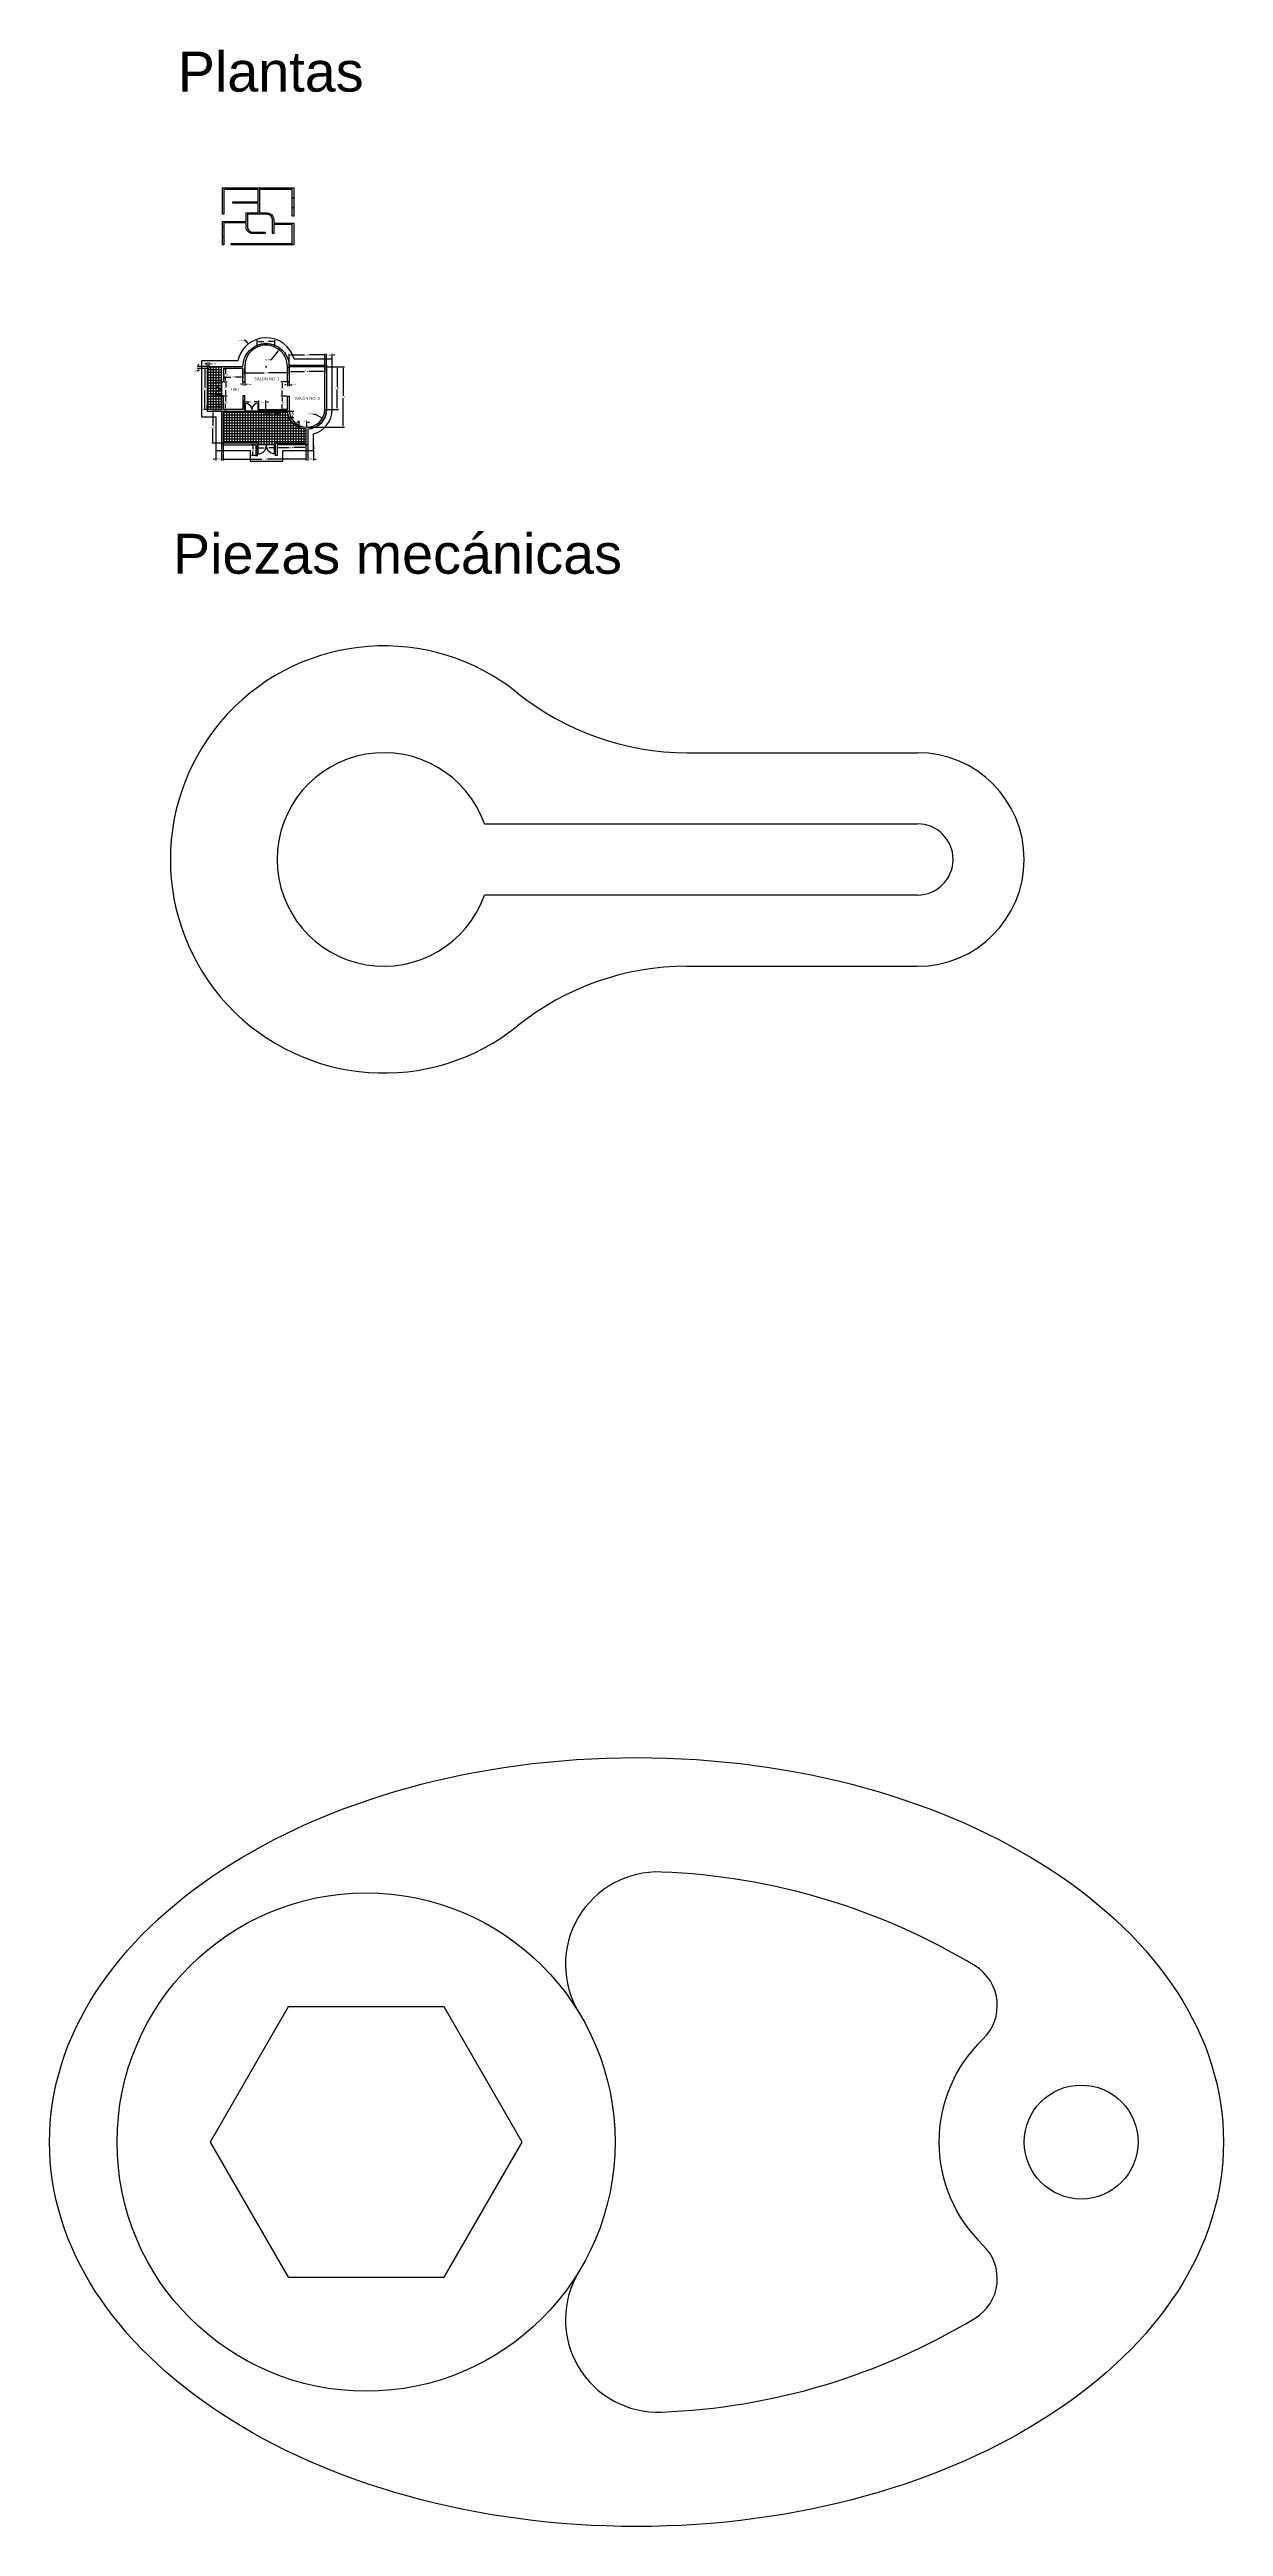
# Model space of a CAD drawing. Header units: inches. Extents: x -27 to 635, y -274 to 80.
# Drawn here: x -26.7 to 138.3, y -268.4 to 79.6 of the extents above; entities that cross this region are included whole.
import ezdxf

# ---------------------------------------------------------------- set-up
doc = ezdxf.new("R2010")
doc.units = ezdxf.units.IN
doc.header["$MEASUREMENT"] = 0
for name, color, linetype in [('ACERA', 6, 'Continuous'), ('ACOTACIONES', 1, 'Continuous'), ('PARED', 5, 'Continuous'), ('Paredes', 5, 'Continuous'), ('PUERTA', 7, 'Continuous'), ('TERRAZA', 7, 'Continuous'), ('VENTANA', 7, 'Continuous'), ('Ventanas', 4, 'Continuous')]:
    doc.layers.add(name, color=color, linetype=linetype)
doc.styles.get("Standard").update_dxf_attribs({"font": 'arial.ttf'})
doc.styles.add('texto 1', font='arial.ttf', dxfattribs={"height": 0.4})
doc.dimstyles.new('acotacion 1', dxfattribs={"dimtxt": 0.18, "dimasz": 0.18, "dimexe": 0.18, "dimexo": 0.0625, "dimgap": 0.09, "dimtad": 0, "dimtih": 1, "dimtoh": 1, "dimzin": 0, "dimdsep": 46, "dimtxsty": 'Standard', "dimcen": 0.09, "dimadec": 0, "dimazin": 0, "dimtfac": 1, "dimtofl": 0, "dimtmove": 0, "dimatfit": 3, "dimfxl": 1, "dimtolj": 1, "dimtzin": 0, "dimarcsym": 0})
pattern_1 = [(0, (-16.0101, 23.7572), (0, 0.375), []), (90, (-16.0101, 23.7572), (-0.375, 2e-17), [])]

# ---------------------------------------------------------------- blocks, each defined once
blk = doc.blocks.new('ventana tipo 1')
at = {"layer": 'Ventanas'}
blk.add_lwpolyline([(20.08, -3.63), (21.48, -3.63), (21.48, -3.83), (20.08, -3.83), (20.08, -3.63)], dxfattribs=at)
blk = doc.blocks.new('ventana1')
at = {"layer": 'VENTANA'}
blk.add_lwpolyline([(19.76, 5.01), (19.76, 5.26), (21.76, 5.26), (21.76, 5.01), (19.76, 5.01)], dxfattribs=at)
blk = doc.blocks.new('puerta1')
at = {"layer": 'PUERTA'}
blk.add_lwpolyline([(18.71, 5.09), (18.71, 5.19), (18.66, 5.19), (18.66, 6.14), (18.71, 6.14), (18.71, 5.19), (18.76, 5.19), (18.76, 5.09), (18.71, 5.09)], dxfattribs=at)
blk.add_arc((18.71, 5.19), 0.95, 90, 180, dxfattribs=at)
blk = doc.blocks.new('puerta2')
at = {"layer": 'PUERTA'}
blk.add_lwpolyline([(22.75, -0.59), (22.7, -0.59), (22.7, 0.61), (22.65, 0.61), (22.65, -0.59), (22.7, -0.59), (22.7, -0.69), (22.75, -0.69), (22.75, -0.59)], dxfattribs=at)
blk.add_arc((22.7, -0.59), 1.2, 90, 180, dxfattribs=at)
blk = doc.blocks.new('*D98')
at = {"layer": 'ACOTACIONES', "color": 0, "lineweight": -2, "transparency": 16777216}
for p, q in [((-2.18, 30.9), (-1.74, 30.9)), ((-2.18, 29.02), (-1.74, 29.02)), ((-1.92, 30.72), (-1.92, 30.14)), ((-1.92, 29.2), (-1.92, 29.78))]:
    blk.add_line(p, q, dxfattribs=at)
at = {"layer": 'ACOTACIONES', "color": 0, "transparency": 16777216}
for points in [[(-1.95, 30.72), (-1.89, 30.72), (-1.92, 30.9)], [(-1.95, 29.2), (-1.89, 29.2), (-1.92, 29.02)]]:
    blk.add_solid(points, dxfattribs=at)
at = {"layer": 'Defpoints', "color": 0, "transparency": 16777216}
for p in [(-2.25, 30.9), (-2.25, 29.02), (-1.92, 29.02)]:
    blk.add_point(p, dxfattribs=at)
at = {"layer": 'ACOTACIONES', "color": 0, "transparency": 16777216, "insert": (-1.92, 29.96), "char_height": 0.18, "attachment_point": 5}
blk.add_mtext('\\A1;1.88', dxfattribs=at)
blk = doc.blocks.new('*D99')
at = {"layer": 'ACOTACIONES', "color": 0, "lineweight": -2, "transparency": 16777216}
for p, q in [((-2.17, 32.9), (-1.73, 32.9)), ((-1.91, 32.72), (-1.91, 32.08)), ((-1.91, 31.08), (-1.91, 31.72)), ((-2.18, 30.9), (-1.73, 30.9))]:
    blk.add_line(p, q, dxfattribs=at)
at = {"layer": 'ACOTACIONES', "color": 0, "transparency": 16777216}
for points in [[(-1.94, 32.72), (-1.88, 32.72), (-1.91, 32.9)], [(-1.94, 31.08), (-1.88, 31.08), (-1.91, 30.9)]]:
    blk.add_solid(points, dxfattribs=at)
at = {"layer": 'Defpoints', "color": 0, "transparency": 16777216}
for p in [(-2.24, 32.9), (-2.25, 30.9), (-1.91, 30.9)]:
    blk.add_point(p, dxfattribs=at)
at = {"layer": 'ACOTACIONES', "color": 0, "transparency": 16777216, "insert": (-1.91, 31.9), "char_height": 0.18, "attachment_point": 5}
blk.add_mtext('\\A1;2.00', dxfattribs=at)
blk = doc.blocks.new('*D100')
at = {"layer": 'ACOTACIONES', "color": 0, "lineweight": -2, "transparency": 16777216}
for p, q in [((-2.18, 32.9), (-1.74, 32.9)), ((-2.17, 34.78), (-1.74, 34.78)), ((-1.92, 34.6), (-1.92, 34.02)), ((-1.92, 33.08), (-1.92, 33.66))]:
    blk.add_line(p, q, dxfattribs=at)
at = {"layer": 'ACOTACIONES', "color": 0, "transparency": 16777216}
for points in [[(-1.95, 34.6), (-1.89, 34.6), (-1.92, 34.78)], [(-1.95, 33.08), (-1.89, 33.08), (-1.92, 32.9)]]:
    blk.add_solid(points, dxfattribs=at)
at = {"layer": 'Defpoints', "color": 0, "transparency": 16777216}
for p in [(-2.25, 32.9), (-2.24, 34.78), (-1.92, 32.9)]:
    blk.add_point(p, dxfattribs=at)
at = {"layer": 'ACOTACIONES', "color": 0, "transparency": 16777216, "insert": (-1.92, 33.84), "char_height": 0.18, "attachment_point": 5}
blk.add_mtext('\\A1;1.88', dxfattribs=at)
blk = doc.blocks.new('*D101')
at = {"layer": 'ACOTACIONES', "color": 0, "lineweight": -2, "transparency": 16777216}
for p, q in [((-4.5, 29.08), (-4.5, 29.59)), ((-4.32, 29.41), (-3.82, 29.41)), ((-2.68, 29.41), (-3.17, 29.41)), ((-2.5, 29.08), (-2.5, 29.59))]:
    blk.add_line(p, q, dxfattribs=at)
at = {"layer": 'ACOTACIONES', "color": 0, "transparency": 16777216}
for points in [[(-4.32, 29.44), (-4.32, 29.38), (-4.5, 29.41)], [(-2.68, 29.44), (-2.68, 29.38), (-2.5, 29.41)]]:
    blk.add_solid(points, dxfattribs=at)
at = {"layer": 'Defpoints', "color": 0, "transparency": 16777216}
for p in [(-4.5, 29.41), (-4.5, 29.02), (-2.5, 29.02)]:
    blk.add_point(p, dxfattribs=at)
at = {"layer": 'ACOTACIONES', "color": 0, "transparency": 16777216, "insert": (-3.5, 29.41), "char_height": 0.18, "attachment_point": 5}
blk.add_mtext('\\A1;2.00', dxfattribs=at)
blk = doc.blocks.new('*D102')
at = {"layer": 'ACOTACIONES', "color": 0, "lineweight": -2, "transparency": 16777216}
for p, q in [((-4.56, 34.78), (-5.04, 34.78)), ((-4.86, 34.6), (-4.86, 32.08)), ((-4.86, 29.2), (-4.86, 31.72)), ((-4.56, 29.02), (-5.04, 29.02))]:
    blk.add_line(p, q, dxfattribs=at)
at = {"layer": 'ACOTACIONES', "color": 0, "transparency": 16777216}
for points in [[(-4.89, 34.6), (-4.83, 34.6), (-4.86, 34.78)], [(-4.89, 29.2), (-4.83, 29.2), (-4.86, 29.02)]]:
    blk.add_solid(points, dxfattribs=at)
at = {"layer": 'Defpoints', "color": 0, "transparency": 16777216}
for p in [(-4.5, 34.78), (-4.86, 29.02), (-4.5, 29.02)]:
    blk.add_point(p, dxfattribs=at)
at = {"layer": 'ACOTACIONES', "color": 0, "transparency": 16777216, "insert": (-4.86, 31.9), "char_height": 0.18, "attachment_point": 5}
blk.add_mtext('\\A1;5.76', dxfattribs=at)
blk = doc.blocks.new('*D103')
at = {"layer": 'ACOTACIONES', "color": 0, "lineweight": -2, "transparency": 16777216}
for p, q in [((-4.56, 35.03), (-5.91, 35.03)), ((-5.73, 35.21), (-5.73, 35.39)), ((-4.56, 34.78), (-5.91, 34.78)), ((-5.73, 34.42), (-5.91, 34.42)), ((-5.73, 34.6), (-5.73, 34.42))]:
    blk.add_line(p, q, dxfattribs=at)
at = {"layer": 'ACOTACIONES', "color": 0, "transparency": 16777216}
for points in [[(-5.76, 35.21), (-5.7, 35.21), (-5.73, 35.03)], [(-5.76, 34.6), (-5.7, 34.6), (-5.73, 34.78)]]:
    blk.add_solid(points, dxfattribs=at)
at = {"layer": 'Defpoints', "color": 0, "transparency": 16777216}
for p in [(-4.5, 35.03), (-5.73, 34.78), (-4.5, 34.78)]:
    blk.add_point(p, dxfattribs=at)
at = {"layer": 'ACOTACIONES', "color": 0, "transparency": 16777216, "insert": (-6.23, 34.42), "char_height": 0.18, "attachment_point": 5}
blk.add_mtext('\\A1;0.25', dxfattribs=at)
blk = doc.blocks.new('*D104')
at = {"layer": 'ACOTACIONES', "color": 0, "lineweight": -2, "transparency": 16777216}
for p, q in [((-4.68, 35.43), (-4.86, 35.43)), ((-4.5, 35.09), (-4.5, 35.61)), ((-4.25, 35.09), (-4.25, 35.61)), ((-4.07, 35.43), (-3.89, 35.43))]:
    blk.add_line(p, q, dxfattribs=at)
at = {"layer": 'ACOTACIONES', "color": 0, "transparency": 16777216}
for points in [[(-4.68, 35.46), (-4.68, 35.4), (-4.5, 35.43)], [(-4.07, 35.46), (-4.07, 35.4), (-4.25, 35.43)]]:
    blk.add_solid(points, dxfattribs=at)
at = {"layer": 'Defpoints', "color": 0, "transparency": 16777216}
for p in [(-4.5, 35.03), (-4.25, 35.43), (-4.25, 35.03)]:
    blk.add_point(p, dxfattribs=at)
at = {"layer": 'ACOTACIONES', "color": 0, "transparency": 16777216, "insert": (-3.56, 35.43), "char_height": 0.18, "attachment_point": 5}
blk.add_mtext('\\A1;0.25', dxfattribs=at)
blk = doc.blocks.new('*D105')
at = {"layer": 'ACOTACIONES', "color": 0, "lineweight": -2, "transparency": 16777216}
for p, q in [((0.33, 32.54), (0.15, 32.54)), ((0.51, 32.84), (0.51, 32.36)), ((0.76, 32.84), (0.76, 32.36)), ((0.94, 32.54), (1.12, 32.54))]:
    blk.add_line(p, q, dxfattribs=at)
at = {"layer": 'ACOTACIONES', "color": 0, "transparency": 16777216}
for points in [[(0.33, 32.57), (0.33, 32.51), (0.51, 32.54)], [(0.94, 32.57), (0.94, 32.51), (0.76, 32.54)]]:
    blk.add_solid(points, dxfattribs=at)
at = {"layer": 'Defpoints', "color": 0, "transparency": 16777216}
for p in [(0.51, 32.9), (0.76, 32.9), (0.76, 32.54)]:
    blk.add_point(p, dxfattribs=at)
at = {"layer": 'ACOTACIONES', "color": 0, "transparency": 16777216, "insert": (1.45, 32.54), "char_height": 0.18, "attachment_point": 5}
blk.add_mtext('\\A1;0.25', dxfattribs=at)
blk = doc.blocks.new('*D106')
at = {"layer": 'ACOTACIONES', "color": 0, "lineweight": -2, "transparency": 16777216}
for p, q in [((0.75, 29.08), (0.75, 30.25)), ((0.93, 30.07), (1.43, 30.07)), ((2.57, 30.07), (2.08, 30.07)), ((2.75, 29.08), (2.75, 30.25))]:
    blk.add_line(p, q, dxfattribs=at)
at = {"layer": 'ACOTACIONES', "color": 0, "transparency": 16777216}
for points in [[(0.93, 30.1), (0.93, 30.04), (0.75, 30.07)], [(2.57, 30.1), (2.57, 30.04), (2.75, 30.07)]]:
    blk.add_solid(points, dxfattribs=at)
at = {"layer": 'Defpoints', "color": 0, "transparency": 16777216}
for p in [(0.75, 30.07), (0.75, 29.02), (2.75, 29.02)]:
    blk.add_point(p, dxfattribs=at)
at = {"layer": 'ACOTACIONES', "color": 0, "transparency": 16777216, "insert": (1.75, 30.07), "char_height": 0.18, "attachment_point": 5}
blk.add_mtext('\\A1;2.00', dxfattribs=at)
blk = doc.blocks.new('*D107')
at = {"layer": 'ACOTACIONES', "color": 0, "lineweight": -2, "transparency": 16777216}
for p, q in [((2.57, 30.07), (2.39, 30.07)), ((2.75, 29.08), (2.75, 30.25)), ((3.75, 29.08), (3.75, 30.25)), ((3.93, 30.07), (4.11, 30.07))]:
    blk.add_line(p, q, dxfattribs=at)
at = {"layer": 'ACOTACIONES', "color": 0, "transparency": 16777216}
for points in [[(2.57, 30.1), (2.57, 30.04), (2.75, 30.07)], [(3.93, 30.1), (3.93, 30.04), (3.75, 30.07)]]:
    blk.add_solid(points, dxfattribs=at)
at = {"layer": 'Defpoints', "color": 0, "transparency": 16777216}
for p in [(2.75, 30.07), (2.75, 29.02), (3.75, 29.02)]:
    blk.add_point(p, dxfattribs=at)
at = {"layer": 'ACOTACIONES', "color": 0, "transparency": 16777216, "insert": (3.25, 30.07), "char_height": 0.18, "attachment_point": 5}
blk.add_mtext('\\A1;1.00', dxfattribs=at)
blk = doc.blocks.new('*D108')
at = {"layer": 'ACOTACIONES', "color": 0, "lineweight": -2, "transparency": 16777216}
for p, q in [((6.69, 30.87), (5.84, 30.87)), ((6.69, 29.02), (5.84, 29.02)), ((6.02, 30.69), (6.02, 30.13)), ((6.02, 29.2), (6.02, 29.76))]:
    blk.add_line(p, q, dxfattribs=at)
at = {"layer": 'ACOTACIONES', "color": 0, "transparency": 16777216}
for points in [[(5.99, 30.69), (6.05, 30.69), (6.02, 30.87)], [(5.99, 29.2), (6.05, 29.2), (6.02, 29.02)]]:
    blk.add_solid(points, dxfattribs=at)
at = {"layer": 'Defpoints', "color": 0, "transparency": 16777216}
for p in [(6.02, 30.87), (6.75, 30.87), (6.75, 29.02)]:
    blk.add_point(p, dxfattribs=at)
at = {"layer": 'ACOTACIONES', "color": 0, "transparency": 16777216, "insert": (6.02, 29.95), "char_height": 0.18, "attachment_point": 5}
blk.add_mtext('\\A1;1.85', dxfattribs=at)
blk = doc.blocks.new('*D109')
at = {"layer": 'ACOTACIONES', "color": 0, "lineweight": -2, "transparency": 16777216}
for p, q in [((6.69, 32.87), (5.83, 32.87)), ((6.01, 32.69), (6.01, 32.05)), ((6.01, 31.05), (6.01, 31.69)), ((6.69, 30.87), (5.83, 30.87))]:
    blk.add_line(p, q, dxfattribs=at)
at = {"layer": 'ACOTACIONES', "color": 0, "transparency": 16777216}
for points in [[(5.98, 32.69), (6.04, 32.69), (6.01, 32.87)], [(5.98, 31.05), (6.04, 31.05), (6.01, 30.87)]]:
    blk.add_solid(points, dxfattribs=at)
at = {"layer": 'Defpoints', "color": 0, "transparency": 16777216}
for p in [(6.01, 32.87), (6.75, 32.87), (6.75, 30.87)]:
    blk.add_point(p, dxfattribs=at)
at = {"layer": 'ACOTACIONES', "color": 0, "transparency": 16777216, "insert": (6.01, 31.87), "char_height": 0.18, "attachment_point": 5}
blk.add_mtext('\\A1;2.00', dxfattribs=at)
blk = doc.blocks.new('*D110')
at = {"layer": 'ACOTACIONES', "color": 0, "lineweight": -2, "transparency": 16777216}
for p, q in [((6.57, 32.47), (6.39, 32.47)), ((6.75, 32.81), (6.75, 32.29)), ((7, 32.81), (7, 32.29)), ((7.18, 32.47), (7.36, 32.47))]:
    blk.add_line(p, q, dxfattribs=at)
at = {"layer": 'ACOTACIONES', "color": 0, "transparency": 16777216}
for points in [[(6.57, 32.5), (6.57, 32.44), (6.75, 32.47)], [(7.18, 32.5), (7.18, 32.44), (7, 32.47)]]:
    blk.add_solid(points, dxfattribs=at)
at = {"layer": 'Defpoints', "color": 0, "transparency": 16777216}
for p in [(6.75, 32.87), (7, 32.87), (7, 32.47)]:
    blk.add_point(p, dxfattribs=at)
at = {"layer": 'ACOTACIONES', "color": 0, "transparency": 16777216, "insert": (7.69, 32.47), "char_height": 0.18, "attachment_point": 5}
blk.add_mtext('\\A1;0.25', dxfattribs=at)
blk = doc.blocks.new('*D111')
at = {"layer": 'ACOTACIONES', "color": 0, "lineweight": -2, "transparency": 16777216}
for p, q in [((0.75, 34.97), (0.75, 33.96)), ((6.75, 34.97), (6.75, 33.96)), ((0.93, 34.14), (3.43, 34.14)), ((6.57, 34.14), (4.08, 34.14))]:
    blk.add_line(p, q, dxfattribs=at)
at = {"layer": 'ACOTACIONES', "color": 0, "transparency": 16777216}
for points in [[(0.93, 34.17), (0.93, 34.11), (0.75, 34.14)], [(6.57, 34.17), (6.57, 34.11), (6.75, 34.14)]]:
    blk.add_solid(points, dxfattribs=at)
at = {"layer": 'Defpoints', "color": 0, "transparency": 16777216}
for p in [(0.75, 35.03), (6.75, 35.03), (0.75, 34.14)]:
    blk.add_point(p, dxfattribs=at)
at = {"layer": 'ACOTACIONES', "color": 0, "transparency": 16777216, "insert": (3.75, 34.14), "char_height": 0.18, "attachment_point": 5}
blk.add_mtext('\\A1;6.00', dxfattribs=at)
blk = doc.blocks.new('*D112')
at = {"layer": 'ACOTACIONES', "color": 0, "lineweight": -2, "transparency": 16777216}
for p, q in [((7, 34.94), (7, 34.17)), ((12, 34.94), (12, 34.17)), ((7.18, 34.35), (9.18, 34.35)), ((11.82, 34.35), (9.83, 34.35))]:
    blk.add_line(p, q, dxfattribs=at)
at = {"layer": 'ACOTACIONES', "color": 0, "transparency": 16777216}
for points in [[(7.18, 34.38), (7.18, 34.32), (7, 34.35)], [(11.82, 34.38), (11.82, 34.32), (12, 34.35)]]:
    blk.add_solid(points, dxfattribs=at)
at = {"layer": 'Defpoints', "color": 0, "transparency": 16777216}
for p in [(7, 35), (12, 35), (12, 34.35)]:
    blk.add_point(p, dxfattribs=at)
at = {"layer": 'ACOTACIONES', "color": 0, "transparency": 16777216, "insert": (9.5, 34.35), "char_height": 0.18, "attachment_point": 5}
blk.add_mtext('\\A1;5.00', dxfattribs=at)
blk = doc.blocks.new('*D113')
at = {"layer": 'ACOTACIONES', "color": 0, "lineweight": -2, "transparency": 16777216}
for p, q in [((7, 34.84), (7, 36.84)), ((7.18, 36.66), (9.18, 36.66)), ((11.82, 36.66), (9.83, 36.66)), ((12, 35.06), (12, 36.84))]:
    blk.add_line(p, q, dxfattribs=at)
at = {"layer": 'ACOTACIONES', "color": 0, "transparency": 16777216}
for points in [[(7.18, 36.69), (7.18, 36.63), (7, 36.66)], [(11.82, 36.69), (11.82, 36.63), (12, 36.66)]]:
    blk.add_solid(points, dxfattribs=at)
at = {"layer": 'Defpoints', "color": 0, "transparency": 16777216}
for p in [(7, 36.66), (12, 35), (7, 34.78)]:
    blk.add_point(p, dxfattribs=at)
at = {"layer": 'ACOTACIONES', "color": 0, "transparency": 16777216, "insert": (9.5, 36.66), "char_height": 0.18, "attachment_point": 5}
blk.add_mtext('\\A1;5.00', dxfattribs=at)
blk = doc.blocks.new('*D114')
at = {"layer": 'ACOTACIONES', "color": 0, "lineweight": -2, "transparency": 16777216}
for p, q in [((12.07, 36.66), (11.89, 36.66)), ((12.25, 35.31), (12.25, 36.84)), ((13.05, 35.31), (13.05, 36.84)), ((13.23, 36.66), (13.41, 36.66))]:
    blk.add_line(p, q, dxfattribs=at)
at = {"layer": 'ACOTACIONES', "color": 0, "transparency": 16777216}
for points in [[(12.07, 36.69), (12.07, 36.63), (12.25, 36.66)], [(13.23, 36.69), (13.23, 36.63), (13.05, 36.66)]]:
    blk.add_solid(points, dxfattribs=at)
at = {"layer": 'Defpoints', "color": 0, "transparency": 16777216}
for p in [(12.25, 35.25), (13.05, 36.66), (13.05, 35.25)]:
    blk.add_point(p, dxfattribs=at)
at = {"layer": 'ACOTACIONES', "color": 0, "transparency": 16777216, "insert": (12.65, 36.66), "char_height": 0.18, "attachment_point": 5}
blk.add_mtext('\\A1;0.80', dxfattribs=at)
blk = doc.blocks.new('*D115')
at = {"layer": 'ACOTACIONES', "color": 0, "lineweight": -2, "transparency": 16777216}
for p, q in [((12.07, 35), (13.95, 35)), ((13.77, 34.82), (13.77, 32.18)), ((13.77, 29.18), (13.77, 31.82)), ((12.07, 29), (13.95, 29))]:
    blk.add_line(p, q, dxfattribs=at)
at = {"layer": 'ACOTACIONES', "color": 0, "transparency": 16777216}
for points in [[(13.74, 34.82), (13.8, 34.82), (13.77, 35)], [(13.74, 29.18), (13.8, 29.18), (13.77, 29)]]:
    blk.add_solid(points, dxfattribs=at)
at = {"layer": 'Defpoints', "color": 0, "transparency": 16777216}
for p in [(12, 35), (12, 29), (13.77, 29)]:
    blk.add_point(p, dxfattribs=at)
at = {"layer": 'ACOTACIONES', "color": 0, "transparency": 16777216, "insert": (13.77, 32), "char_height": 0.18, "attachment_point": 5}
blk.add_mtext('\\A1;6.00', dxfattribs=at)
blk = doc.blocks.new('*D116')
at = {"layer": 'ACOTACIONES', "color": 0, "lineweight": -2, "transparency": 16777216}
for p, q in [((12.07, 35), (14.79, 35)), ((14.61, 34.82), (14.61, 30.94)), ((14.61, 26.69), (14.61, 30.57)), ((9.57, 26.51), (14.79, 26.51))]:
    blk.add_line(p, q, dxfattribs=at)
at = {"layer": 'ACOTACIONES', "color": 0, "transparency": 16777216}
for points in [[(14.58, 34.82), (14.64, 34.82), (14.61, 35)], [(14.58, 26.69), (14.64, 26.69), (14.61, 26.51)]]:
    blk.add_solid(points, dxfattribs=at)
at = {"layer": 'Defpoints', "color": 0, "transparency": 16777216}
for p in [(12, 35), (9.5, 26.51), (14.61, 26.51)]:
    blk.add_point(p, dxfattribs=at)
at = {"layer": 'ACOTACIONES', "color": 0, "transparency": 16777216, "insert": (14.61, 30.75), "char_height": 0.18, "attachment_point": 5}
blk.add_mtext('\\A1;8.49', dxfattribs=at)
blk = doc.blocks.new('*D117')
at = {"layer": 'ACOTACIONES', "color": 0, "lineweight": -2, "transparency": 16777216}
for p, q in [((8.25, 27.23), (8.07, 27.23)), ((8.43, 26.54), (8.43, 27.41)), ((9.5, 26.57), (9.5, 27.41)), ((9.68, 27.23), (9.86, 27.23))]:
    blk.add_line(p, q, dxfattribs=at)
at = {"layer": 'ACOTACIONES', "color": 0, "transparency": 16777216}
for points in [[(8.25, 27.26), (8.25, 27.2), (8.43, 27.23)], [(9.68, 27.26), (9.68, 27.2), (9.5, 27.23)]]:
    blk.add_solid(points, dxfattribs=at)
at = {"layer": 'Defpoints', "color": 0, "transparency": 16777216}
for p in [(8.43, 26.48), (9.5, 27.23), (9.5, 26.51)]:
    blk.add_point(p, dxfattribs=at)
at = {"layer": 'ACOTACIONES', "color": 0, "transparency": 16777216, "insert": (8.97, 27.23), "char_height": 0.18, "attachment_point": 5}
blk.add_mtext('\\A1;1.07', dxfattribs=at)
blk = doc.blocks.new('*D118')
at = {"layer": 'ACOTACIONES', "color": 0, "lineweight": -2, "transparency": 16777216}
for p, q in [((6.83, 28.77), (7.66, 28.77)), ((7.07, 27.86), (7.66, 27.86)), ((7.48, 28.59), (7.48, 28.5)), ((7.48, 28.04), (7.48, 28.13))]:
    blk.add_line(p, q, dxfattribs=at)
at = {"layer": 'ACOTACIONES', "color": 0, "transparency": 16777216}
for points in [[(7.45, 28.59), (7.51, 28.59), (7.48, 28.77)], [(7.45, 28.04), (7.51, 28.04), (7.48, 27.86)]]:
    blk.add_solid(points, dxfattribs=at)
at = {"layer": 'Defpoints', "color": 0, "transparency": 16777216}
for p in [(6.76, 28.77), (7.01, 27.86), (7.48, 27.86)]:
    blk.add_point(p, dxfattribs=at)
at = {"layer": 'ACOTACIONES', "color": 0, "transparency": 16777216, "insert": (7.48, 28.32), "char_height": 0.18, "attachment_point": 5}
blk.add_mtext('\\A1;0.91', dxfattribs=at)
blk = doc.blocks.new('*D119')
at = {"layer": 'ACOTACIONES', "color": 0, "lineweight": -2, "transparency": 16777216}
for p, q in [((9.44, 22.04), (9.26, 22.04)), ((9.62, 23.96), (9.62, 21.86)), ((10.42, 23.96), (10.42, 21.86)), ((10.6, 22.04), (10.78, 22.04))]:
    blk.add_line(p, q, dxfattribs=at)
at = {"layer": 'ACOTACIONES', "color": 0, "transparency": 16777216}
for points in [[(9.44, 22.07), (9.44, 22.01), (9.62, 22.04)], [(10.6, 22.07), (10.6, 22.01), (10.42, 22.04)]]:
    blk.add_solid(points, dxfattribs=at)
at = {"layer": 'Defpoints', "color": 0, "transparency": 16777216}
for p in [(9.62, 24.02), (10.42, 24.02), (10.42, 22.04)]:
    blk.add_point(p, dxfattribs=at)
at = {"layer": 'ACOTACIONES', "color": 0, "transparency": 16777216, "insert": (10.02, 22.04), "char_height": 0.18, "attachment_point": 5}
blk.add_mtext('\\A1;0.80', dxfattribs=at)
blk = doc.blocks.new('*D120')
at = {"layer": 'ACOTACIONES', "color": 0, "lineweight": -2, "transparency": 16777216}
for p, q in [((-2.25, 24.21), (-2.25, 21.86)), ((-2.07, 22.04), (3.18, 22.04)), ((9.19, 22.04), (3.95, 22.04)), ((9.37, 24.21), (9.37, 21.86))]:
    blk.add_line(p, q, dxfattribs=at)
at = {"layer": 'ACOTACIONES', "color": 0, "transparency": 16777216}
for points in [[(-2.07, 22.07), (-2.07, 22.01), (-2.25, 22.04)], [(9.19, 22.07), (9.19, 22.01), (9.37, 22.04)]]:
    blk.add_solid(points, dxfattribs=at)
at = {"layer": 'Defpoints', "color": 0, "transparency": 16777216}
for p in [(-2.25, 24.27), (9.37, 24.27), (9.37, 22.04)]:
    blk.add_point(p, dxfattribs=at)
at = {"layer": 'ACOTACIONES', "color": 0, "transparency": 16777216, "insert": (3.56, 22.04), "char_height": 0.18, "attachment_point": 5}
blk.add_mtext('\\A1;11.62', dxfattribs=at)
blk = doc.blocks.new('*D121')
at = {"layer": 'ACOTACIONES', "color": 0, "lineweight": -2, "transparency": 16777216}
for p, q in [((-3.48, 22.04), (-3.66, 22.04)), ((-3.3, 23.96), (-3.3, 21.86)), ((-2.5, 23.96), (-2.5, 21.86)), ((-2.32, 22.04), (-2.14, 22.04))]:
    blk.add_line(p, q, dxfattribs=at)
at = {"layer": 'ACOTACIONES', "color": 0, "transparency": 16777216}
for points in [[(-3.48, 22.07), (-3.48, 22.01), (-3.3, 22.04)], [(-2.32, 22.07), (-2.32, 22.01), (-2.5, 22.04)]]:
    blk.add_solid(points, dxfattribs=at)
at = {"layer": 'Defpoints', "color": 0, "transparency": 16777216}
for p in [(-3.3, 24.02), (-3.3, 22.04), (-2.5, 24.02)]:
    blk.add_point(p, dxfattribs=at)
at = {"layer": 'ACOTACIONES', "color": 0, "transparency": 16777216, "insert": (-2.9, 22.04), "char_height": 0.18, "attachment_point": 5}
blk.add_mtext('\\A1;0.80', dxfattribs=at)
blk = doc.blocks.new('*D88')
at = {"layer": 'ACOTACIONES', "color": 0, "lineweight": -2, "transparency": 16777216}
for p, q in [((-2.31, 28.77), (-3.88, 28.77)), ((-3.7, 28.59), (-3.7, 26.7)), ((-3.7, 24.45), (-3.7, 26.34)), ((-2.31, 24.27), (-3.88, 24.27))]:
    blk.add_line(p, q, dxfattribs=at)
at = {"layer": 'ACOTACIONES', "color": 0, "transparency": 16777216}
for points in [[(-3.73, 28.59), (-3.67, 28.59), (-3.7, 28.77)], [(-3.73, 24.45), (-3.67, 24.45), (-3.7, 24.27)]]:
    blk.add_solid(points, dxfattribs=at)
at = {"layer": 'Defpoints', "color": 0, "transparency": 16777216}
for p in [(-3.7, 28.77), (-2.25, 28.77), (-2.25, 24.27)]:
    blk.add_point(p, dxfattribs=at)
at = {"layer": 'ACOTACIONES', "color": 0, "transparency": 16777216, "insert": (-3.7, 26.52), "char_height": 0.18, "attachment_point": 5}
blk.add_mtext('\\A1;4.50', dxfattribs=at)
blk = doc.blocks.new('*D89')
at = {"layer": 'ACOTACIONES', "color": 0, "lineweight": -2, "transparency": 16777216}
for p, q in [((2.5, 38.09), (2.5, 38.72)), ((2.68, 38.54), (3.43, 38.54)), ((4.82, 38.54), (4.08, 38.54)), ((5, 38.09), (5, 38.72))]:
    blk.add_line(p, q, dxfattribs=at)
at = {"layer": 'ACOTACIONES', "color": 0, "transparency": 16777216}
for points in [[(2.68, 38.57), (2.68, 38.51), (2.5, 38.54)], [(4.82, 38.57), (4.82, 38.51), (5, 38.54)]]:
    blk.add_solid(points, dxfattribs=at)
at = {"layer": 'Defpoints', "color": 0, "transparency": 16777216}
for p in [(5, 38.54), (2.5, 38.03), (5, 38.03)]:
    blk.add_point(p, dxfattribs=at)
at = {"layer": 'ACOTACIONES', "color": 0, "transparency": 16777216, "insert": (3.75, 38.54), "char_height": 0.18, "attachment_point": 5}
blk.add_mtext('\\A1;2.50', dxfattribs=at)
blk = doc.blocks.new('*D90')
at = {"layer": 'ACOTACIONES', "color": 0, "lineweight": -2, "transparency": 16777216}
for p, q in [((3.75, 28.71), (3.75, 28.22)), ((3.93, 28.4), (4.43, 28.4)), ((5.57, 28.4), (5.08, 28.4)), ((5.75, 28.71), (5.75, 28.22))]:
    blk.add_line(p, q, dxfattribs=at)
at = {"layer": 'ACOTACIONES', "color": 0, "transparency": 16777216}
for points in [[(3.93, 28.43), (3.93, 28.37), (3.75, 28.4)], [(5.57, 28.43), (5.57, 28.37), (5.75, 28.4)]]:
    blk.add_solid(points, dxfattribs=at)
at = {"layer": 'Defpoints', "color": 0, "transparency": 16777216}
for p in [(3.75, 28.77), (5.75, 28.77), (5.75, 28.4)]:
    blk.add_point(p, dxfattribs=at)
at = {"layer": 'ACOTACIONES', "color": 0, "transparency": 16777216, "insert": (4.75, 28.4), "char_height": 0.18, "attachment_point": 5}
blk.add_mtext('\\A1;2.00', dxfattribs=at)
blk = doc.blocks.new('*D91')
at = {"layer": 'ACOTACIONES', "color": 0, "lineweight": -2, "transparency": 16777216}
for p, q in [((4.35, 36.01), (4.53, 36.01)), ((4.53, 36.01), (5.5, 37.25))]:
    blk.add_line(p, q, dxfattribs=at)
at = {"layer": 'ACOTACIONES', "color": 0, "transparency": 16777216}
blk.add_solid([(5.47, 37.27), (5.52, 37.23), (5.61, 37.39)], dxfattribs=at)
at = {"layer": 'Defpoints', "color": 0, "transparency": 16777216}
for p in [(3.75, 35.03), (5.61, 37.39)]:
    blk.add_point(p, dxfattribs=at)
at = {"layer": 'ACOTACIONES', "color": 0, "transparency": 16777216, "insert": (3.94, 36.01), "char_height": 0.18, "attachment_point": 5}
blk.add_mtext('\\A1;R3.00', dxfattribs=at)
blk = doc.blocks.new('*D92')
at = {"layer": 'ACOTACIONES', "color": 0, "lineweight": -2, "transparency": 16777216}
for p, q in [((10.48, 28.36), (10.66, 28.36)), ((10.66, 28.36), (11.52, 27.87))]:
    blk.add_line(p, q, dxfattribs=at)
at = {"layer": 'ACOTACIONES', "color": 0, "transparency": 16777216}
blk.add_solid([(11.54, 27.89), (11.51, 27.84), (11.68, 27.78)], dxfattribs=at)
at = {"layer": 'Defpoints', "color": 0, "transparency": 16777216}
for p in [(9.5, 29.01), (11.68, 27.78)]:
    blk.add_point(p, dxfattribs=at)
at = {"layer": 'ACOTACIONES', "color": 0, "transparency": 16777216, "insert": (10.07, 28.36), "char_height": 0.18, "attachment_point": 5}
blk.add_mtext('\\A1;R2.50', dxfattribs=at)
blk = doc.blocks.new('*D93')
at = {"layer": 'ACOTACIONES', "color": 0, "lineweight": -2, "transparency": 16777216}
for p, q in [((0.66, 38.72), (0.84, 38.72)), ((0.84, 38.72), (1.14, 38.34)), ((3.69, 35), (3.87, 35)), ((3.78, 34.91), (3.78, 35.09))]:
    blk.add_line(p, q, dxfattribs=at)
at = {"layer": 'ACOTACIONES', "color": 0, "transparency": 16777216}
blk.add_solid([(1.16, 38.36), (1.12, 38.33), (1.25, 38.2)], dxfattribs=at)
at = {"layer": 'Defpoints', "color": 0, "transparency": 16777216}
for p in [(1.25, 38.2), (3.78, 35)]:
    blk.add_point(p, dxfattribs=at)
at = {"layer": 'ACOTACIONES', "color": 0, "transparency": 16777216, "insert": (0.25, 38.72), "char_height": 0.18, "attachment_point": 5}
blk.add_mtext('\\A1;R4.08', dxfattribs=at)
blk = doc.blocks.new('*D94')
at = {"layer": 'ACOTACIONES', "color": 0, "lineweight": -2, "transparency": 16777216}
for p, q in [((-2.24, 34.72), (-2.24, 33.38)), ((-2.06, 33.56), (-1.19, 33.56)), ((0.33, 33.56), (-0.54, 33.56)), ((0.51, 34.72), (0.51, 33.38))]:
    blk.add_line(p, q, dxfattribs=at)
at = {"layer": 'ACOTACIONES', "color": 0, "transparency": 16777216}
for points in [[(-2.06, 33.59), (-2.06, 33.53), (-2.24, 33.56)], [(0.33, 33.59), (0.33, 33.53), (0.51, 33.56)]]:
    blk.add_solid(points, dxfattribs=at)
at = {"layer": 'Defpoints', "color": 0, "transparency": 16777216}
for p in [(-2.24, 34.78), (-2.24, 33.56), (0.51, 34.78)]:
    blk.add_point(p, dxfattribs=at)
at = {"layer": 'ACOTACIONES', "color": 0, "transparency": 16777216, "insert": (-0.86, 33.56), "char_height": 0.18, "attachment_point": 5}
blk.add_mtext('\\A1;2.75', dxfattribs=at)
blk = doc.blocks.new('*D95')
at = {"layer": 'ACOTACIONES', "color": 0, "lineweight": -2, "transparency": 16777216}
for p, q in [((5.31, 23.96), (5.31, 23.46)), ((5.49, 23.64), (7.02, 23.64)), ((9.19, 23.64), (7.67, 23.64)), ((9.37, 24.21), (9.37, 23.46))]:
    blk.add_line(p, q, dxfattribs=at)
at = {"layer": 'ACOTACIONES', "color": 0, "transparency": 16777216}
for points in [[(5.49, 23.67), (5.49, 23.61), (5.31, 23.64)], [(9.19, 23.67), (9.19, 23.61), (9.37, 23.64)]]:
    blk.add_solid(points, dxfattribs=at)
at = {"layer": 'Defpoints', "color": 0, "transparency": 16777216}
for p in [(5.31, 24.02), (9.37, 24.27), (9.37, 23.64)]:
    blk.add_point(p, dxfattribs=at)
at = {"layer": 'ACOTACIONES', "color": 0, "transparency": 16777216, "insert": (7.34, 23.64), "char_height": 0.18, "attachment_point": 5}
blk.add_mtext('\\A1;4.06', dxfattribs=at)
blk = doc.blocks.new('*D96')
at = {"layer": 'ACOTACIONES', "color": 0, "lineweight": -2, "transparency": 16777216}
for p, q in [((2.56, 24.21), (2.56, 23.45)), ((2.74, 23.63), (3.49, 23.63)), ((4.88, 23.63), (4.14, 23.63)), ((5.06, 24.21), (5.06, 23.45))]:
    blk.add_line(p, q, dxfattribs=at)
at = {"layer": 'ACOTACIONES', "color": 0, "transparency": 16777216}
for points in [[(2.74, 23.66), (2.74, 23.6), (2.56, 23.63)], [(4.88, 23.66), (4.88, 23.6), (5.06, 23.63)]]:
    blk.add_solid(points, dxfattribs=at)
at = {"layer": 'Defpoints', "color": 0, "transparency": 16777216}
for p in [(2.56, 24.27), (2.56, 23.63), (5.06, 24.27)]:
    blk.add_point(p, dxfattribs=at)
at = {"layer": 'ACOTACIONES', "color": 0, "transparency": 16777216, "insert": (3.81, 23.63), "char_height": 0.18, "attachment_point": 5}
blk.add_mtext('\\A1;2.50', dxfattribs=at)
blk = doc.blocks.new('*D97')
at = {"layer": 'ACOTACIONES', "color": 0, "lineweight": -2, "transparency": 16777216}
for p, q in [((2.25, 24.02), (1.72, 24.02)), ((2.25, 22.52), (1.72, 22.52)), ((1.9, 23.84), (1.9, 23.45)), ((1.9, 22.7), (1.9, 23.09))]:
    blk.add_line(p, q, dxfattribs=at)
at = {"layer": 'ACOTACIONES', "color": 0, "transparency": 16777216}
for points in [[(1.87, 23.84), (1.93, 23.84), (1.9, 24.02)], [(1.87, 22.7), (1.93, 22.7), (1.9, 22.52)]]:
    blk.add_solid(points, dxfattribs=at)
at = {"layer": 'Defpoints', "color": 0, "transparency": 16777216}
for p in [(1.9, 22.52), (2.31, 24.02), (2.31, 22.52)]:
    blk.add_point(p, dxfattribs=at)
at = {"layer": 'ACOTACIONES', "color": 0, "transparency": 16777216, "insert": (1.9, 23.27), "char_height": 0.18, "attachment_point": 5}
blk.add_mtext('\\A1;1.50', dxfattribs=at)

msp = doc.modelspace()

# ---------------------------------------------------------------- hatches: boundary and pattern name
at = {"layer": 'TERRAZA'}
h = msp.add_hatch(dxfattribs=at)
h.set_pattern_fill('NET', color=256, scale=3)
h.set_pattern_definition(pattern_1)
h.paths.add_polyline_path([(-4.496, 29.02), (-2.496, 29.02), (-2.496, 30.95), (-3.371, 30.95), (-3.371, 31), (-3.37, 31, -0.3761491), (-2.496, 31.897), (-2.496, 31.903, -0.3761491), (-3.37, 32.8), (-3.371, 32.8), (-3.371, 32.85), (-2.496, 32.85), (-2.496, 32.9), (-2.496, 35.03), (-4.246, 35.03), (-4.246, 34.78), (-4.496, 34.78)])
h = msp.add_hatch(dxfattribs=at)
h.set_pattern_fill('NET', color=256, scale=3)
h.set_pattern_definition(pattern_1)
h.paths.add_polyline_path([(-2.496, 31.897, 0.3761491), (-3.37, 31), (-2.496, 31)])
h.paths.add_polyline_path([(-2.496, 32.8), (-3.37, 32.8, 0.3761491), (-2.496, 31.903)])
h = msp.add_hatch(dxfattribs=at)
h.set_pattern_fill('NET', color=256, scale=3)
h.set_pattern_definition(pattern_1)
h.paths.add_polyline_path([(2.564, 24.27), (2.564, 24.02), (5.064, 24.02), (5.064, 24.27), (7.314, 24.27), (9.374, 24.27), (9.374, 26.263, -0.3753463), (6.764, 28.77), (2.754, 28.77), (0.754, 28.77), (-2.246, 28.77), (-2.246, 24.27)])
h.paths.add_polyline_path([(4.466, 28.212), (5.046, 28.212), (5.046, 28.583), (4.466, 28.583)], flags=24)
h.paths.add_polyline_path([(1.439, 25.832), (4.248, 25.832), (4.248, 26.432), (1.439, 26.432)], flags=24)

# ---------------------------------------------------------------- linework, layer by layer
for p, q in [((62.919, -19.207), (95.316, -19.207)), ((62.919, -49.207), (95.316, -49.207)), ((138.324, -214.38), (138.324, -214.38))]:
    msp.add_line(p, q)
for points in [[(34.458, -29.207), (95.316, -29.207)], [(95.316, -39.207), (34.458, -39.207)]]:
    msp.add_lwpolyline(points)
msp.add_lwpolyline([(6.854, -195.38), (-4.116, -214.38), (6.854, -233.38), (28.793, -233.38), (39.763, -214.38), (28.793, -195.38)], close=True)
for centre, radius in [((17.824, -214.38), 35), ((118.324, -214.38), 8)]:
    msp.add_circle(centre, radius)
for centre, radius, start, end in [((20.316, -34.207), 30, 51.20675, 308.79325), ((62.919, 18.793), 38, 231.20675, 270), ((20.316, -34.207), 15, 19.47122, 340.52878), ((95.316, -34.207), 15, 270, 90), ((95.316, -34.207), 5, 270, 90), ((62.919, -87.207), 38, 90, 128.79325), ((58.834, -189.438), 13, 87.81602, 211.30796), ((55.824, -268.38), 92, 58.86034, 87.81602), ((100.038, -195.2), 6.5, 313.6323, 58.86034), ((118.324, -214.38), 20, 133.6323, 226.3677), ((100.038, -233.56), 6.5, 301.13966, 46.3677), ((58.834, -239.323), 13, 148.69204, 272.18398), ((55.824, -160.38), 92, 272.18398, 301.13966)]:
    msp.add_arc(centre, radius, start, end)
msp.add_ellipse((55.824, -214.38), major_axis=(-82.5, 0), ratio=0.6545455)
at = {"layer": 'ACERA'}
msp.add_lwpolyline([(-5.296, 35.83), (-5.296, 27.97), (-3.296, 27.97), (-3.296, 23.22), (1.514, 23.22), (1.506, 21.72), (6.114, 21.72), (6.114, 23.22), (10.424, 23.22), (10.424, 25.581, 0.3384232), (13.054, 28.998), (13.054, 36.05), (7.724, 36.05, 0.7905185), (-0.216, 35.83)], format="xyb", close=True, dxfattribs=at)
for points in [[(-4.246, 35.03), (-2.496, 35.03)], [(-4.496, 34.78), (-4.496, 29.02)], [(-2.496, 32.9), (-2.496, 30.9)], [(2.754, 28.77), (0.754, 28.77)], [(5.064, 24.02), (2.564, 24.02)]]:
    msp.add_lwpolyline(points, dxfattribs=at)
at = {"layer": 'PARED'}
msp.add_lwpolyline([(12.004, 35), (7.004, 35), (7.004, 32.873), (6.754, 32.87), (6.754, 35.03, 1), (0.754, 35.03), (0.763, 32.9), (0.513, 32.9), (0.513, 34.78), (-2.237, 34.78), (-2.237, 32.9), (-2.496, 32.9), (-2.496, 34.78), (-2.496, 35.03), (0.504, 35.03, -0.9655816), (7.004, 35.25), (12.254, 35.25), (12.254, 28.999, -0.4003803), (9.624, 26.262), (9.624, 24.02), (5.314, 24.02), (5.314, 22.52), (5.064, 22.52), (5.064, 24.27), (7.314, 24.27), (9.374, 24.27), (9.374, 26.263, -0.3753463), (6.764, 28.77), (2.754, 28.77), (2.754, 29.02), (6.754, 29.02), (6.754, 30.87), (7.004, 30.873), (7.004, 29.01, 0.9980971), (12.004, 29), (12.004, 35)], format="xyb", dxfattribs=at)
msp.add_lwpolyline([(-4.496, 35.03), (-4.496, 34.78), (-4.246, 34.78), (-4.246, 35.03), (-4.496, 35.03)], dxfattribs=at)
msp.add_lwpolyline([(2.564, 22.52), (2.564, 24.27), (-2.246, 24.27), (-2.246, 28.77), (-1.996, 28.77), (0.754, 28.77), (0.754, 29.02), (0.754, 30.9), (0.504, 30.9), (0.504, 29.02), (-2.246, 29.02), (-2.246, 30.9), (-2.496, 30.9), (-2.496, 29.02), (-4.496, 29.02), (-4.496, 28.77), (-2.496, 28.77), (-2.496, 24.02), (2.314, 24.02), (2.314, 22.52)], close=True, dxfattribs=at)
msp.add_arc((9.504, 29.01), 2.75, 272.50096, 359.78173, dxfattribs=at)
at = {"layer": 'Paredes'}
msp.add_lwpolyline([(-2.355, 55.42), (0.945, 55.42), (0.945, 56.62), (2.645, 56.62), (2.645, 57.97), (-0.915, 57.97), (-0.915, 58.17), (2.645, 58.17), (2.645, 59.92), (-2.155, 59.92), (-2.155, 56.42), (-2.355, 56.42), (-2.355, 60.12), (4.645, 60.12), (4.845, 60.12), (7.645, 60.12), (7.645, 56.17), (7.445, 56.17), (7.445, 59.92), (4.845, 59.92), (4.645, 59.92), (2.845, 59.92), (2.845, 56.62), (3.895, 56.62, -0.4142136), (4.845, 55.67), (4.845, 55.17), (7.645, 55.17), (7.645, 52.12), (-1.155, 52.12), (-1.155, 52.32), (7.445, 52.32), (7.445, 54.97), (4.845, 54.97), (4.845, 53.72), (4.645, 53.72), (4.645, 53.92), (4.645, 55.67, 0.4142136), (3.895, 56.42), (1.145, 56.42), (1.145, 54.67, 0.4142136), (1.895, 53.92), (3.645, 53.92), (3.645, 53.72), (1.895, 53.72, -0.4142136), (0.945, 54.67), (0.945, 55.22), (-2.155, 55.22), (-2.155, 52.12), (-2.355, 52.12), (-2.355, 52.32), (-2.355, 55.42)], format="xyb", dxfattribs=at)
at = {"layer": 'VENTANA'}
for points in [[(2.6, 37.799), (2.504, 38.03, -0.2), (5.004, 38.03), (4.908, 37.799, 0.2), (2.6, 37.799, -6.7595302)], [(7.006, 27.86), (7.233, 27.965, 0.1871154), (8.531, 26.707), (8.434, 26.476, -0.1871154), (7.006, 27.86, -1.5609167)]]:
    msp.add_lwpolyline(points, format="xyb", dxfattribs=at)

# ---------------------------------------------------------------- block references
at = {"layer": 'PUERTA'}
for name, p, rotation in [('puerta1', (2.767, 14.136), 90), ('puerta2', (25.318, 23.381), 180)]:
    msp.add_blockref(name, p, dxfattribs=dict(at, rotation=rotation))
at = {"layer": 'PUERTA', "xscale": -1}
for name, p, rotation in [('puerta1', (2.767, 49.664), 90), ('puerta2', (-17.69, 23.381), 180)]:
    msp.add_blockref(name, p, dxfattribs=dict(at, rotation=rotation))
msp.add_blockref('puerta1', (19.518, 23.757), dxfattribs=at)
at = {"layer": 'PUERTA'}
msp.add_blockref('puerta1', (-16.01, 23.757), dxfattribs=at)
at = {"layer": 'VENTANA'}
for p in [(-11.135, 29.987), (-16.01, 23.757)]:
    msp.add_blockref('ventana1', p, dxfattribs=at)
at = {"layer": 'Ventanas'}
for p in [(-20.567, 63.748), (-15.567, 63.748), (-20.537, 55.948), (-14.487, 55.948)]:
    msp.add_blockref('ventana tipo 1', p, dxfattribs=at)
at = {"layer": 'Ventanas', "rotation": 90}
for p in [(3.816, 37.248), (-5.984, 33.148)]:
    msp.add_blockref('ventana tipo 1', p, dxfattribs=at)

# ---------------------------------------------------------------- texts
for s, height, p in [('Plantas', 5.6063, (-8.651, 73.662)), ('Piezas mecánicas', 5.60631, (-9.326, 5.934))]:
    msp.add_text(s, height=height).set_placement(p)
at = {"layer": 'ACOTACIONES', "style": 'texto 1'}
msp.add_text('ACCESO', height=0.4, rotation=90, dxfattribs=at).set_placement((-3.693, 30.784))
for s, p in [('HALL', (-1.21, 31.626)), ('SALON NO. 1', (2.115, 33.11)), ('SALON NO. 2', (7.813, 30.363)), ('TERRAZA', (1.539, 25.932))]:
    msp.add_text(s, height=0.4, dxfattribs=at).set_placement(p)

# ---------------------------------------------------------------- dimensions: what is measured, and where the dimension line sits
at = {"layer": 'ACOTACIONES'}
for center, mpoint, picture, middle in [((3.78, 34.998), (1.252, 38.203), '*D93', (0.254, 38.72)), ((3.754, 35.03), (5.607, 37.389), '*D91', (3.936, 36.013)), ((9.504, 29.01), (11.68, 27.78), '*D92', (10.071, 28.356))]:
    dim = msp.add_radius_dim(center=center, mpoint=mpoint, dimstyle='acotacion 1', dxfattribs=at)
    dim.commit()
    dim.dimension.update_dxf_attribs({"geometry": picture, "text_midpoint": middle, "dimtype": 164})
for base, p1, p2, picture, middle in [((5.004, 38.544), (2.504, 38.03), (5.004, 38.03), '*D89', (3.754, 38.544)), ((-4.246, 35.426), (-4.496, 35.03), (-4.246, 35.03), '*D104', (-3.562, 35.426)), ((0.754, 34.143), (6.754, 35.03), (0.754, 35.03), '*D111', (3.754, 34.143)), ((7.004, 36.656), (12.004, 35), (7.004, 34.78), '*D113', (9.504, 36.656)), ((13.054, 36.656), (12.254, 35.25), (13.054, 35.25), '*D114', (12.654, 36.656)), ((-2.237, 33.562), (0.513, 34.78), (-2.237, 34.78), '*D94', (-0.862, 33.562)), ((0.763, 32.544), (0.513, 32.9), (0.763, 32.9), '*D105', (1.448, 32.544)), ((7.004, 32.471), (6.754, 32.87), (7.004, 32.873), '*D110', (7.688, 32.471)), ((-4.496, 29.414), (-2.496, 29.02), (-4.496, 29.02), '*D101', (-3.496, 29.414)), ((0.754, 30.072), (2.754, 29.02), (0.754, 29.02), '*D106', (1.754, 30.072)), ((2.754, 30.07), (3.754, 29.02), (2.754, 29.02), '*D107', (3.254, 30.07)), ((5.754, 28.399), (3.754, 28.77), (5.754, 28.77), '*D90', (4.754, 28.399)), ((9.504, 27.23), (8.434, 26.476), (9.504, 26.51), '*D117', (8.969, 27.23)), ((-3.296, 22.036), (-2.496, 24.02), (-3.296, 24.02), '*D121', (-2.896, 22.036)), ((9.374, 22.036), (-2.246, 24.27), (9.374, 24.27), '*D120', (3.564, 22.036)), ((2.564, 23.631), (5.064, 24.27), (2.564, 24.27), '*D96', (3.814, 23.631)), ((9.374, 23.642), (5.314, 24.02), (9.374, 24.27), '*D95', (7.344, 23.642))]:
    dim = msp.add_linear_dim(base=base, p1=p1, p2=p2, dimstyle='acotacion 1', dxfattribs=at)
    dim.commit()
    dim.dimension.update_dxf_attribs({"geometry": picture, "text_midpoint": middle})
for base, p1, p2, picture, middle in [((-5.727, 34.78), (-4.496, 35.03), (-4.496, 34.78), '*D103', (-6.232, 34.42)), ((14.608, 26.51), (12.004, 35), (9.504, 26.51), '*D116', (14.608, 30.755)), ((13.769, 29), (12.004, 35), (12.004, 29), '*D115', (13.769, 32)), ((-4.859, 29.02), (-4.496, 34.78), (-4.496, 29.02), '*D102', (-4.859, 31.9)), ((-1.921, 32.9), (-2.237, 34.78), (-2.246, 32.9), '*D100', (-1.921, 33.84)), ((-1.912, 30.9), (-2.237, 32.9), (-2.246, 30.9), '*D99', (-1.912, 31.9)), ((6.01, 32.87), (6.754, 30.87), (6.754, 32.87), '*D109', (6.01, 31.87)), ((-3.696, 28.77), (-2.246, 24.27), (-2.246, 28.77), '*D88', (-3.696, 26.52)), ((-1.924, 29.02), (-2.246, 30.9), (-2.246, 29.02), '*D98', (-1.924, 29.96)), ((6.017, 30.87), (6.754, 29.02), (6.754, 30.87), '*D108', (6.017, 29.945)), ((7.477, 27.86), (6.764, 28.77), (7.006, 27.86), '*D118', (7.477, 28.315)), ((1.898, 22.52), (2.314, 24.02), (2.314, 22.52), '*D97', (1.898, 23.27))]:
    dim = msp.add_linear_dim(base=base, p1=p1, p2=p2, angle=90, dimstyle='acotacion 1', dxfattribs=at)
    dim.commit()
    dim.dimension.update_dxf_attribs({"geometry": picture, "text_midpoint": middle})
for base, p1, p2, picture, middle in [((12.004, 34.352), (7.004, 35), (12.004, 35), '*D112', (9.504, 34.352)), ((10.424, 22.036), (9.624, 24.02), (10.424, 24.02), '*D119', (10.024, 22.036))]:
    dim = msp.add_linear_dim(base=base, p1=p1, p2=p2, dimstyle='acotacion 1', dxfattribs=at)
    dim.commit()
    dim.dimension.update_dxf_attribs({"geometry": picture, "text_midpoint": middle, "dimtype": 160})

doc.saveas('drawing.dxf')
